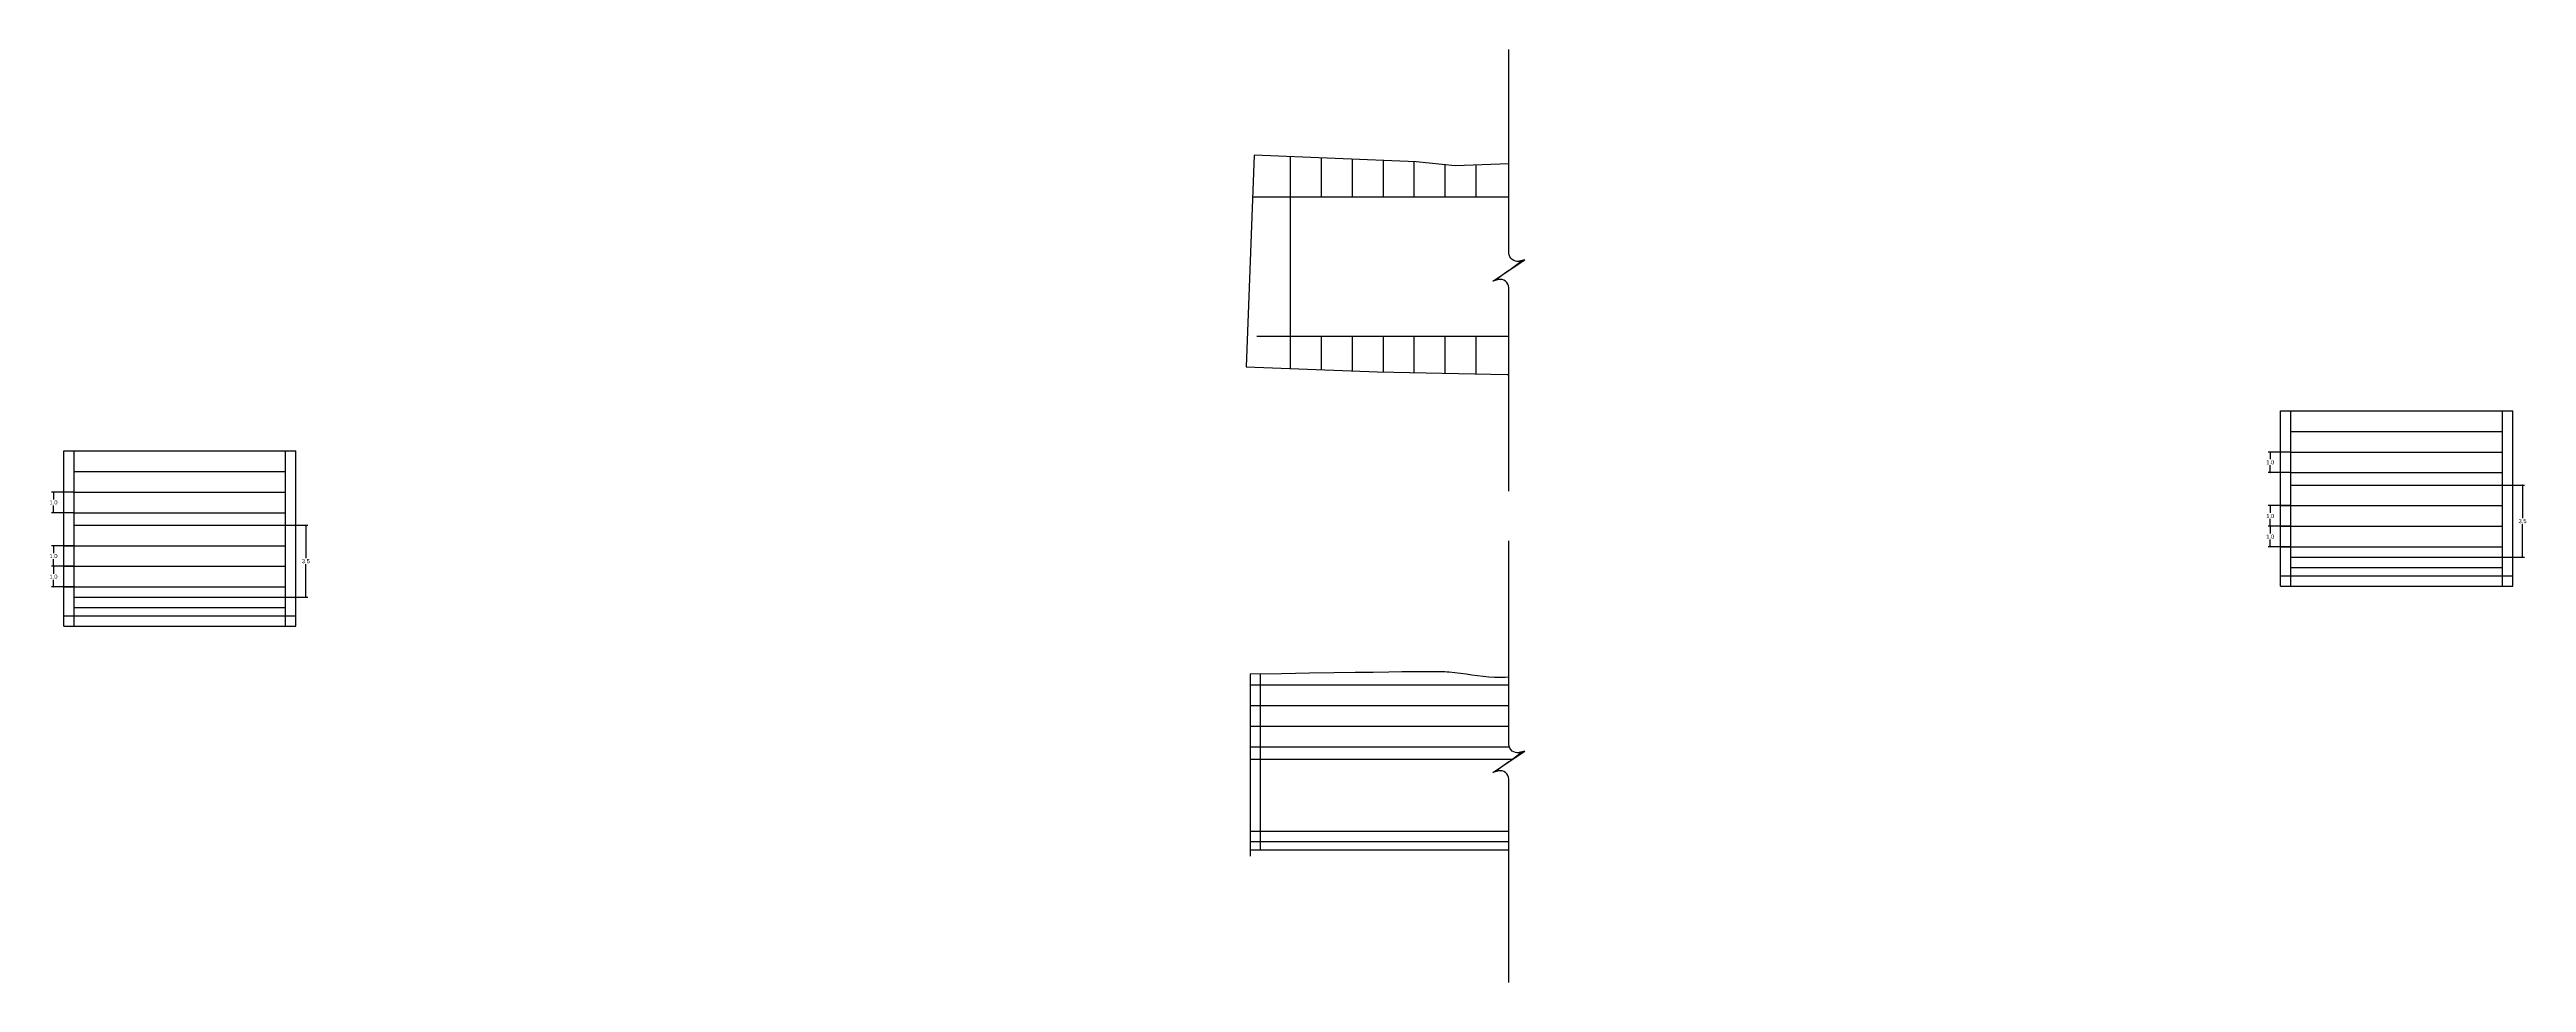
# Model space of a CAD drawing. Header units: metres. Extents: x 1491 to 3802, y 1670 to 4183.
# Drawn here: x 1622.2 to 1742.3, y 1737 to 1782.2 of the extents above; entities that cross this region are included whole.
import ezdxf

# ---------------------------------------------------------------- set-up
doc = ezdxf.new("R2010")
doc.units = ezdxf.units.M
doc.layers.add('04_TEXT_int_sec', color=7, linetype='Continuous')
doc.layers.add('22_BLOQUE_RECORTE', color=7, linetype='Continuous')
doc.styles.add('Annotative', font='Arial.ttf')
doc.dimstyles.new('Annotative_RDC', dxfattribs={"dimscale": 0.15, "dimtxt": 2, "dimasz": 0.6, "dimexe": 1, "dimexo": 0.3, "dimgap": 0.4, "dimtad": 1, "dimtih": 1, "dimtoh": 1, "dimdec": 1, "dimzin": 1, "dimdsep": 46, "dimtxsty": 'Annotative', "dimblk": 'DOT', "dimblk1": 'DOT', "dimblk2": 'DOT', "dimcen": 0.01, "dimclrd": 191, "dimclre": 191, "dimclrt": 7, "dimadec": 0, "dimazin": 0, "dimtfac": 1, "dimtdec": 1, "dimtmove": 2, "dimatfit": 3, "dimldrblk": 'DOT', "dimfxl": 1, "dimtolj": 1, "dimtzin": 0, "dimarcsym": 0})

msp = doc.modelspace()

# ---------------------------------------------------------------- blocks, each defined once
blk = doc.blocks.new('_DOT')
at = {"color": 0, "linetype": 'Continuous'}
blk.add_line((-0.5, 0), (-1, 0), dxfattribs=at)
at = {"color": 0, "linetype": 'Continuous', "const_width": 0.5}
blk.add_lwpolyline([(-0.25, 0, 1), (0.25, 0, 1)], format="xyb", close=True, dxfattribs=at)
blk = doc.blocks.new('*D26')
at = {"layer": '04_TEXT_int_sec', "color": 191, "lineweight": -2, "transparency": 16777216}
for p, q in [((1623.32, 1760.74), (1622.25, 1760.74)), ((1622.35, 1760.68), (1622.35, 1760.38)), ((1622.35, 1759.8), (1622.35, 1760.09)), ((1623.32, 1759.74), (1622.25, 1759.74))]:
    blk.add_line(p, q, dxfattribs=at)
at = {"layer": 'Defpoints', "color": 0, "transparency": 16777216}
for p in [(1623.35, 1760.74), (1622.35, 1759.74), (1623.35, 1759.74)]:
    blk.add_point(p, dxfattribs=at)
at = {"layer": '04_TEXT_int_sec', "color": 191, "lineweight": -2, "transparency": 16777216, "xscale": 0.06, "yscale": 0.06, "zscale": 0.06}
for p, rotation in [((1622.35, 1760.74), 90), ((1622.35, 1759.74), 270)]:
    blk.add_blockref('_DOT', p, dxfattribs=dict(at, rotation=rotation))
at = {"layer": '04_TEXT_int_sec', "color": 7, "transparency": 16777216, "insert": (1622.35, 1760.24), "char_height": 0.2, "attachment_point": 5, "style": 'Annotative'}
blk.add_mtext('\\A1;1.0', dxfattribs=at)
blk = doc.blocks.new('*D27')
at = {"layer": '04_TEXT_int_sec', "color": 191, "lineweight": -2, "transparency": 16777216}
for p, q in [((1633.64, 1759.14), (1634.69, 1759.14)), ((1634.59, 1759.08), (1634.59, 1757.53)), ((1634.59, 1755.7), (1634.59, 1757.24)), ((1633.64, 1755.64), (1634.69, 1755.64))]:
    blk.add_line(p, q, dxfattribs=at)
at = {"layer": 'Defpoints', "color": 0, "transparency": 16777216}
for p in [(1633.61, 1759.14), (1633.61, 1755.64), (1634.59, 1755.64)]:
    blk.add_point(p, dxfattribs=at)
at = {"layer": '04_TEXT_int_sec', "color": 191, "lineweight": -2, "transparency": 16777216, "xscale": 0.06, "yscale": 0.06, "zscale": 0.06}
for p, rotation in [((1634.59, 1759.14), 90), ((1634.59, 1755.64), 270)]:
    blk.add_blockref('_DOT', p, dxfattribs=dict(at, rotation=rotation))
at = {"layer": '04_TEXT_int_sec', "color": 7, "transparency": 16777216, "insert": (1634.59, 1757.39), "char_height": 0.2, "attachment_point": 5, "style": 'Annotative'}
blk.add_mtext('\\A1;3.5', dxfattribs=at)
blk = doc.blocks.new('*D28')
at = {"layer": '04_TEXT_int_sec', "color": 191, "lineweight": -2, "transparency": 16777216}
for p, q in [((1623.32, 1758.14), (1622.25, 1758.14)), ((1622.35, 1758.08), (1622.35, 1757.78)), ((1623.32, 1757.14), (1622.25, 1757.14)), ((1622.35, 1757.2), (1622.35, 1757.49))]:
    blk.add_line(p, q, dxfattribs=at)
at = {"layer": 'Defpoints', "color": 0, "transparency": 16777216}
for p in [(1623.35, 1758.14), (1622.35, 1757.14), (1623.35, 1757.14)]:
    blk.add_point(p, dxfattribs=at)
at = {"layer": '04_TEXT_int_sec', "color": 191, "lineweight": -2, "transparency": 16777216, "xscale": 0.06, "yscale": 0.06, "zscale": 0.06}
for p, rotation in [((1622.35, 1758.14), 90), ((1622.35, 1757.14), 270)]:
    blk.add_blockref('_DOT', p, dxfattribs=dict(at, rotation=rotation))
at = {"layer": '04_TEXT_int_sec', "color": 7, "transparency": 16777216, "insert": (1622.35, 1757.64), "char_height": 0.2, "attachment_point": 5, "style": 'Annotative'}
blk.add_mtext('\\A1;1.0', dxfattribs=at)
blk = doc.blocks.new('*D29')
at = {"layer": '04_TEXT_int_sec', "color": 191, "lineweight": -2, "transparency": 16777216}
for p, q in [((1623.32, 1757.14), (1622.25, 1757.14)), ((1622.35, 1757.08), (1622.35, 1756.78)), ((1622.35, 1756.2), (1622.35, 1756.49)), ((1623.32, 1756.14), (1622.25, 1756.14))]:
    blk.add_line(p, q, dxfattribs=at)
at = {"layer": 'Defpoints', "color": 0, "transparency": 16777216}
for p in [(1623.35, 1757.14), (1622.35, 1756.14), (1623.35, 1756.14)]:
    blk.add_point(p, dxfattribs=at)
at = {"layer": '04_TEXT_int_sec', "color": 191, "lineweight": -2, "transparency": 16777216, "xscale": 0.06, "yscale": 0.06, "zscale": 0.06}
for p, rotation in [((1622.35, 1757.14), 90), ((1622.35, 1756.14), 270)]:
    blk.add_blockref('_DOT', p, dxfattribs=dict(at, rotation=rotation))
at = {"layer": '04_TEXT_int_sec', "color": 7, "transparency": 16777216, "insert": (1622.35, 1756.64), "char_height": 0.2, "attachment_point": 5, "style": 'Annotative'}
blk.add_mtext('\\A1;1.0', dxfattribs=at)
blk = doc.blocks.new('*U52')
at = {"layer": '22_BLOQUE_RECORTE', "linetype": 'Continuous'}
h = blk.add_hatch(color=191, dxfattribs=at)
h.dxf.hatch_style = 1
h.paths.add_polyline_path([(-1.16, 1.75), (-1, 1.13, -0.078331), (-0.98, 0.85), (-0.96, 1.1, -0.700782), (-0.84, 1.14), (0, 0)])
h = blk.add_hatch(color=191, dxfattribs=at)
h.dxf.hatch_style = 1
h.paths.add_polyline_path([(1, -1.13, -0.078331), (0.98, -0.85), (0.96, -1.1, -0.700782), (0.84, -1.14), (0, 0), (1.16, -1.75)])
at = {"layer": '22_BLOQUE_RECORTE', "color": 191, "linetype": 'Continuous'}
for points in [[(-23.88, 0), (-1.88, 0, 0.490659), (-1, 1.13), (-1.16, 1.75), (1.16, -1.75), (1, -1.13, -0.490659), (1.88, 0), (23.88, 0)], [(0, 0), (-0.84, 1.14, 0.700782), (-0.96, 1.1), (-0.98, 0.85)], [(0, 0), (0.84, -1.14, 0.700782), (0.96, -1.1), (0.98, -0.85)]]:
    blk.add_lwpolyline(points, format="xyb", dxfattribs=at)
blk = doc.blocks.new('*D48')
at = {"layer": '04_TEXT_int_sec', "color": 191, "lineweight": -2, "transparency": 16777216}
for p, q in [((1730.84, 1762.68), (1729.77, 1762.68)), ((1729.87, 1762.62), (1729.87, 1762.33)), ((1730.84, 1761.68), (1729.77, 1761.68)), ((1729.87, 1761.74), (1729.87, 1762.04))]:
    blk.add_line(p, q, dxfattribs=at)
at = {"layer": 'Defpoints', "color": 0, "transparency": 16777216}
for p in [(1730.87, 1762.68), (1729.87, 1761.68), (1730.87, 1761.68)]:
    blk.add_point(p, dxfattribs=at)
at = {"layer": '04_TEXT_int_sec', "color": 191, "lineweight": -2, "transparency": 16777216, "xscale": 0.06, "yscale": 0.06, "zscale": 0.06}
for p, rotation in [((1729.87, 1762.68), 90), ((1729.87, 1761.68), 270)]:
    blk.add_blockref('_DOT', p, dxfattribs=dict(at, rotation=rotation))
at = {"layer": '04_TEXT_int_sec', "color": 7, "transparency": 16777216, "insert": (1729.87, 1762.18), "char_height": 0.2, "attachment_point": 5, "style": 'Annotative'}
blk.add_mtext('\\A1;1.0', dxfattribs=at)
blk = doc.blocks.new('*D49')
at = {"layer": '04_TEXT_int_sec', "color": 191, "lineweight": -2, "transparency": 16777216}
for p, q in [((1741.16, 1761.08), (1742.21, 1761.08)), ((1742.11, 1761.02), (1742.11, 1759.48)), ((1742.11, 1757.64), (1742.11, 1759.19)), ((1741.16, 1757.58), (1742.21, 1757.58))]:
    blk.add_line(p, q, dxfattribs=at)
at = {"layer": 'Defpoints', "color": 0, "transparency": 16777216}
for p in [(1741.13, 1761.08), (1741.13, 1757.58), (1742.11, 1757.58)]:
    blk.add_point(p, dxfattribs=at)
at = {"layer": '04_TEXT_int_sec', "color": 191, "lineweight": -2, "transparency": 16777216, "xscale": 0.06, "yscale": 0.06, "zscale": 0.06}
for p, rotation in [((1742.11, 1761.08), 90), ((1742.11, 1757.58), 270)]:
    blk.add_blockref('_DOT', p, dxfattribs=dict(at, rotation=rotation))
at = {"layer": '04_TEXT_int_sec', "color": 7, "transparency": 16777216, "insert": (1742.11, 1759.33), "char_height": 0.2, "attachment_point": 5, "style": 'Annotative'}
blk.add_mtext('\\A1;3.5', dxfattribs=at)
blk = doc.blocks.new('*D50')
at = {"layer": '04_TEXT_int_sec', "color": 191, "lineweight": -2, "transparency": 16777216}
for p, q in [((1730.84, 1760.08), (1729.77, 1760.08)), ((1730.84, 1759.08), (1729.77, 1759.08)), ((1729.87, 1760.02), (1729.87, 1759.73)), ((1729.87, 1759.14), (1729.87, 1759.44))]:
    blk.add_line(p, q, dxfattribs=at)
at = {"layer": 'Defpoints', "color": 0, "transparency": 16777216}
for p in [(1730.87, 1760.08), (1729.87, 1759.08), (1730.87, 1759.08)]:
    blk.add_point(p, dxfattribs=at)
at = {"layer": '04_TEXT_int_sec', "color": 191, "lineweight": -2, "transparency": 16777216, "xscale": 0.06, "yscale": 0.06, "zscale": 0.06}
for p, rotation in [((1729.87, 1760.08), 90), ((1729.87, 1759.08), 270)]:
    blk.add_blockref('_DOT', p, dxfattribs=dict(at, rotation=rotation))
at = {"layer": '04_TEXT_int_sec', "color": 7, "transparency": 16777216, "insert": (1729.87, 1759.58), "char_height": 0.2, "attachment_point": 5, "style": 'Annotative'}
blk.add_mtext('\\A1;1.0', dxfattribs=at)
blk = doc.blocks.new('*D51')
at = {"layer": '04_TEXT_int_sec', "color": 191, "lineweight": -2, "transparency": 16777216}
for p, q in [((1730.84, 1759.08), (1729.77, 1759.08)), ((1729.87, 1759.02), (1729.87, 1758.73)), ((1730.84, 1758.08), (1729.77, 1758.08)), ((1729.87, 1758.14), (1729.87, 1758.44))]:
    blk.add_line(p, q, dxfattribs=at)
at = {"layer": 'Defpoints', "color": 0, "transparency": 16777216}
for p in [(1730.87, 1759.08), (1729.87, 1758.08), (1730.87, 1758.08)]:
    blk.add_point(p, dxfattribs=at)
at = {"layer": '04_TEXT_int_sec', "color": 191, "lineweight": -2, "transparency": 16777216, "xscale": 0.06, "yscale": 0.06, "zscale": 0.06}
for p, rotation in [((1729.87, 1759.08), 90), ((1729.87, 1758.08), 270)]:
    blk.add_blockref('_DOT', p, dxfattribs=dict(at, rotation=rotation))
at = {"layer": '04_TEXT_int_sec', "color": 7, "transparency": 16777216, "insert": (1729.87, 1758.58), "char_height": 0.2, "attachment_point": 5, "style": 'Annotative'}
blk.add_mtext('\\A1;1.0', dxfattribs=at)

# ---------------------------------------------------------------- dimensions: what is measured, and where the dimension line sits
at = {"layer": '04_TEXT_int_sec'}
for base, p1, p2, picture, middle in [((1729.87, 1761.68), (1730.87, 1762.68), (1730.87, 1761.68), '*D48', (1729.87, 1762.18)), ((1622.35, 1759.74), (1623.35, 1760.74), (1623.35, 1759.74), '*D26', (1622.35, 1760.24)), ((1729.87, 1759.08), (1730.87, 1760.08), (1730.87, 1759.08), '*D50', (1729.87, 1759.58)), ((1742.11, 1757.58), (1741.13, 1761.08), (1741.13, 1757.58), '*D49', (1742.11, 1759.33)), ((1634.59, 1755.64), (1633.61, 1759.14), (1633.61, 1755.64), '*D27', (1634.59, 1757.39)), ((1729.87, 1758.08), (1730.87, 1759.08), (1730.87, 1758.08), '*D51', (1729.87, 1758.58)), ((1622.35, 1757.14), (1623.35, 1758.14), (1623.35, 1757.14), '*D28', (1622.35, 1757.64)), ((1622.35, 1756.14), (1623.35, 1757.14), (1623.35, 1756.14), '*D29', (1622.35, 1756.64))]:
    dim = msp.add_linear_dim(base=base, p1=p1, p2=p2, angle=90, dimstyle='Annotative_RDC', dxfattribs=at)
    dim.commit()
    dim.dimension.update_dxf_attribs({"geometry": picture, "text_midpoint": middle})

# ---------------------------------------------------------------- linework, layer by layer
for p, q in [((1682.34, 1777), (1682.34, 1776.5)), ((1683.84, 1776.94), (1683.84, 1775.04)), ((1685.34, 1776.87), (1685.34, 1775.04)), ((1686.84, 1776.81), (1686.84, 1775.04)), ((1688.34, 1776.75), (1688.34, 1775.04)), ((1689.84, 1776.6), (1689.84, 1775.04)), ((1691.34, 1776.58), (1691.34, 1775.04)), ((1683.84, 1768.29), (1683.84, 1766.68)), ((1685.34, 1768.29), (1685.34, 1766.62)), ((1686.84, 1768.29), (1686.84, 1766.57)), ((1688.34, 1768.29), (1688.34, 1766.53)), ((1689.84, 1768.29), (1689.84, 1766.5)), ((1691.34, 1768.29), (1691.34, 1766.47)), ((1682.34, 1767.23), (1682.34, 1766.73)), ((1730.37, 1764.68), (1741.63, 1764.68)), ((1730.37, 1756.18), (1730.37, 1764.68)), ((1730.87, 1756.18), (1730.87, 1764.68)), ((1730.87, 1763.68), (1741.13, 1763.68)), ((1741.13, 1756.18), (1741.13, 1764.68)), ((1741.63, 1756.18), (1741.63, 1764.68)), ((1622.85, 1762.74), (1634.11, 1762.74)), ((1622.85, 1754.24), (1622.85, 1762.74)), ((1623.35, 1754.24), (1623.35, 1762.74)), ((1633.61, 1754.24), (1633.61, 1762.74)), ((1634.11, 1754.24), (1634.11, 1762.74)), ((1730.87, 1762.68), (1741.13, 1762.68)), ((1623.35, 1761.74), (1633.61, 1761.74)), ((1730.87, 1761.68), (1741.13, 1761.68)), ((1623.35, 1760.74), (1633.61, 1760.74)), ((1730.37, 1760.08), (1741.13, 1760.08)), ((1730.87, 1761.08), (1741.13, 1761.08)), ((1623.35, 1759.74), (1633.61, 1759.74)), ((1623.35, 1759.14), (1633.61, 1759.14)), ((1730.37, 1759.08), (1741.13, 1759.08)), ((1622.85, 1758.14), (1633.61, 1758.14)), ((1730.37, 1758.08), (1741.13, 1758.08)), ((1622.85, 1757.14), (1633.61, 1757.14)), ((1730.87, 1757.58), (1741.13, 1757.58)), ((1730.87, 1757.08), (1741.13, 1757.08)), ((1730.87, 1756.68), (1741.13, 1756.68)), ((1622.85, 1756.14), (1633.61, 1756.14)), ((1623.35, 1755.64), (1633.61, 1755.64)), ((1623.35, 1755.14), (1633.61, 1755.14)), ((1623.35, 1754.74), (1633.61, 1754.74)), ((1680.39, 1751.93), (1680.39, 1743.1)), ((1680.41, 1743.4), (1680.41, 1751.93)), ((1680.89, 1743.4), (1680.89, 1751.94)), ((1680.39, 1751.4), (1692.94, 1751.4)), ((1680.39, 1750.4), (1692.94, 1750.4)), ((1680.39, 1749.4), (1692.94, 1749.4)), ((1680.39, 1748.4), (1692.96, 1748.4)), ((1680.39, 1747.8), (1693.14, 1747.8)), ((1680.39, 1744.3), (1692.94, 1744.3)), ((1680.39, 1743.8), (1692.94, 1743.8)), ((1680.39, 1743.4), (1692.94, 1743.4))]:
    msp.add_line(p, q)
msp.add_lwpolyline([(1692.94, 1776.65), (1690.33, 1776.54), (1688.45, 1776.74), (1680.58, 1777.07), (1680.2, 1766.81), (1686.57, 1766.57), (1692.86, 1766.43), (1692.94, 1766.43)])
at = {"color": 8, "linetype": 'Continuous', "ltscale": 12}
msp.add_open_spline([(1680.39, 1751.93), (1689.05, 1752.06), (1690.29, 1752.08), (1691.74, 1751.74), (1692.71, 1751.77), (1692.94, 1751.78)], degree=3, knots=[0.059, 0.059, 0.059, 0.059, 1.131121, 2.732888, 3.230698, 3.230698, 3.230698, 3.230698], dxfattribs=at)
at = {"layer": '04_TEXT_int_sec'}
for p, q in [((1682.34, 1776.51), (1682.34, 1766.74)), ((1680.53, 1775.04), (1692.94, 1775.04)), ((1680.72, 1768.29), (1692.94, 1768.29)), ((1730.37, 1756.68), (1741.63, 1756.68)), ((1730.37, 1756.18), (1741.63, 1756.18)), ((1622.85, 1754.74), (1634.11, 1754.74)), ((1622.85, 1754.24), (1634.11, 1754.24))]:
    msp.add_line(p, q, dxfattribs=at)

# ---------------------------------------------------------------- block references
at = {"layer": '22_BLOQUE_RECORTE', "xscale": 0.448, "yscale": 0.448, "zscale": 0.448, "rotation": 90}
for p in [(1692.94, 1771.48), (1692.94, 1747.67)]:
    msp.add_blockref('*U52', p, dxfattribs=at)

msp.set_redraw_order([(e.dxf.handle, doc.entitydb.next_handle()) for e in msp.query("TEXT MTEXT ATTDEF DIMENSION ARC_DIMENSION")])  # texts and dimensions are drawn at this point

doc.saveas('drawing.dxf')
